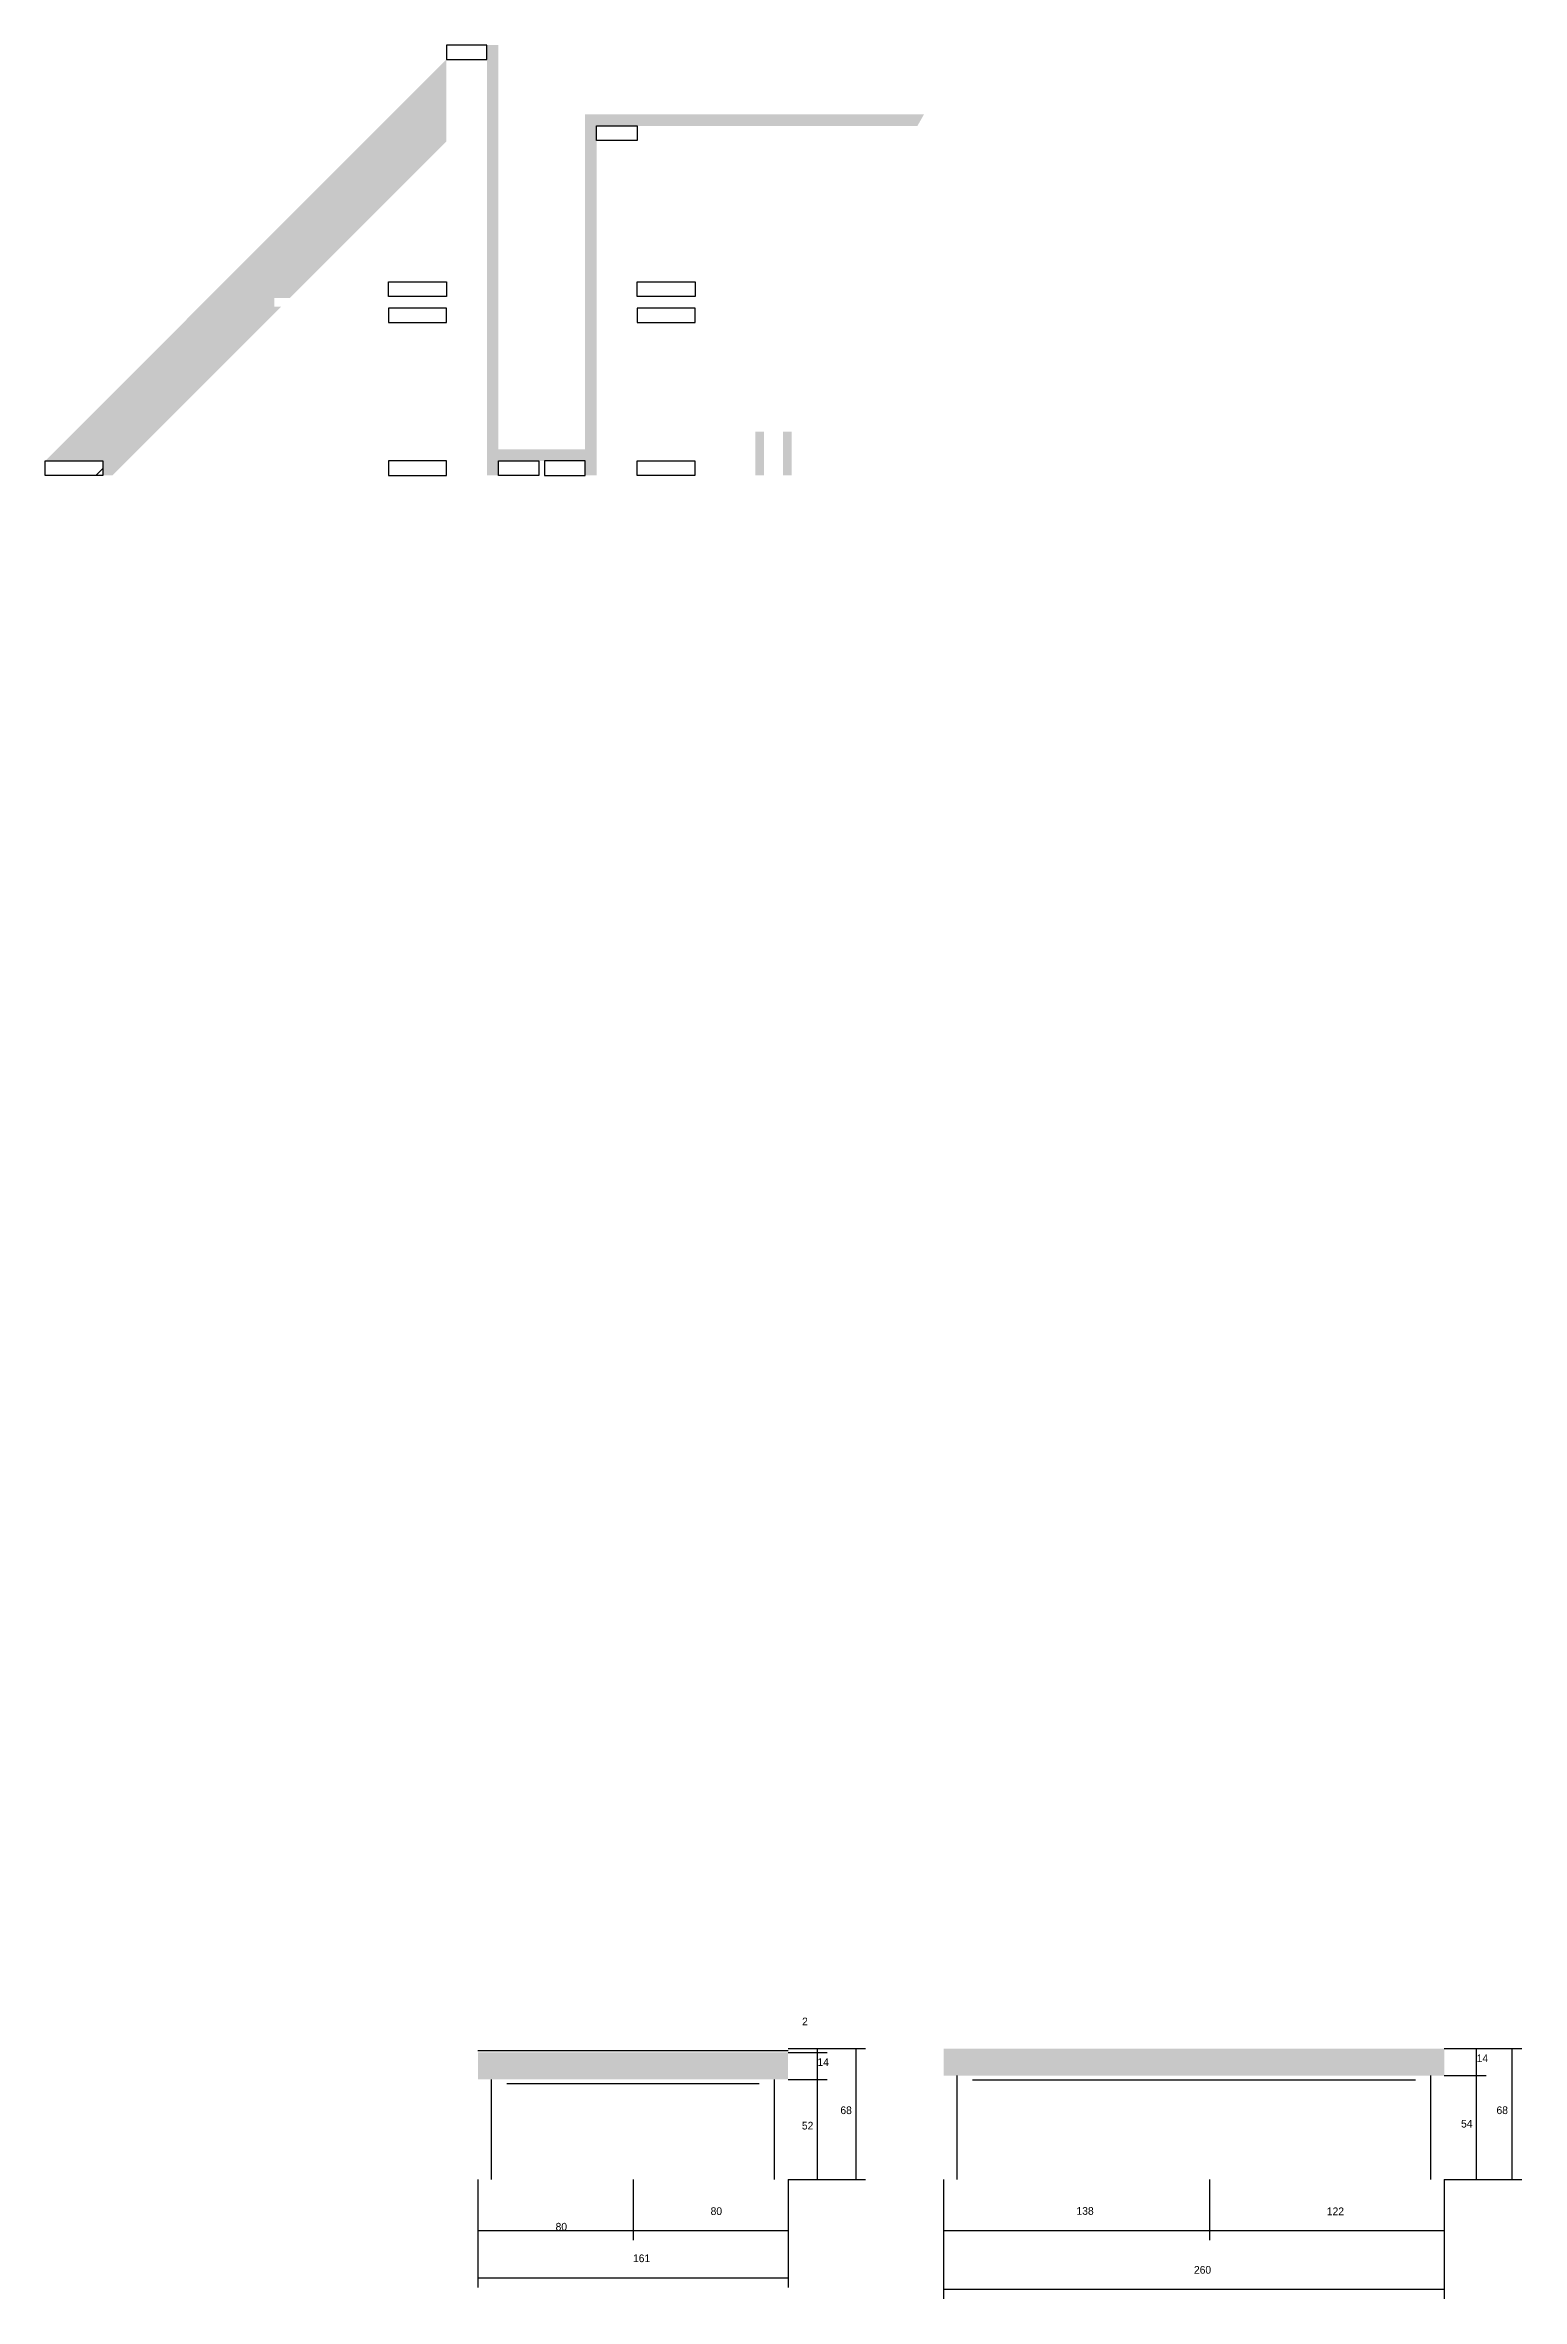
# Model space of a CAD drawing. Header units: metres. Extents: x 230 to 3694, y -1092 to 278.
# Drawn here: x 1951 to 2718, y -990 to 181 of the extents above; entities that cross this region are included whole.
import ezdxf

# ---------------------------------------------------------------- set-up
doc = ezdxf.new("R2010")
doc.units = ezdxf.units.M
for name, color, linetype in [('CONCRETO', 251, 'Continuous'), ('COTA', 241, 'Continuous'), ('Hachura', 253, 'Continuous'), ('Madeira', 126, 'Continuous'), ('SARR_2.2x7', 40, 'Continuous'), ('SARR_EDITAR', 141, 'Continuous')]:
    doc.layers.add(name, color=color, linetype=linetype)

msp = doc.modelspace()

# ---------------------------------------------------------------- texts
at = {"layer": 'COTA'}
for s, p in [('2', (2344.5, -847.8)), ('14', (2352.5, -868.9)), ('14', (2694.8, -866.9)), ('52', (2344.4, -901.9)), ('68', (2364.4, -893.9)), ('54', (2686.7, -900.9)), ('68', (2705.1, -893.9)), ('80', (2297, -946.3)), ('138', (2487, -946.2)), ('122', (2617, -946.4)), ('80', (2216.5, -954.4)), ('161', (2256.7, -970.8)), ('260', (2548, -976.8))]:
    msp.add_text(s, height=4, dxfattribs=at).set_placement(p)

# ---------------------------------------------------------------- hatches: boundary and pattern name
at = {"layer": 'CONCRETO'}
h = msp.add_hatch(dxfattribs=at)
h.set_pattern_fill('AR-CONC', scale=4)
h.paths.add_polyline_path([(2186.8, 180.7), (2186.8, -29.3), (2231.8, -29.3), (2231.8, 144.7), (2407.8, 144.7), (2428.6, 180.7)])
h = msp.add_hatch(dxfattribs=at)
h.set_pattern_fill('AR-CONC', scale=4)
h.paths.add_polyline_path([(2189.1, 70.1), (2204, 70.1), (2204, 70.1), (2204, 85.7), (2204, 85.7), (2189.1, 85.7), (2189.1, 85.7), (2189.1, 70.1)])
h = msp.add_hatch(dxfattribs=at)
h.set_pattern_fill('AR-CONC', scale=4)
h.paths.add_polyline_path([(2214.4, 70.1), (2229.3, 70.1), (2229.3, 70.1), (2229.3, 85.7), (2229.3, 85.7), (2214.4, 85.7), (2214.4, 85.7), (2214.4, 70.1)])
h = msp.add_hatch(dxfattribs=at)
h.set_pattern_fill('AR-CONC', scale=4)
h.paths.add_polyline_path([(2201, -27.4), (2216.8, -27.4), (2216.8, -27.4), (2216.8, -11.3), (2216.8, -11.3), (2201, -11.3), (2201, -11.3), (2201, -27.4)])
at = {"layer": 'COTA'}
h = msp.add_hatch(dxfattribs=at)
h.set_pattern_fill('AR-CONC', scale=0.03)
h.paths.add_polyline_path([(2176.2, -861.9), (2176.2, -875.9), (2176.2, -875.9), (2337.2, -875.9), (2337.2, -875.9), (2337.2, -861.9), (2337.2, -861.9), (2176.2, -861.9)])
h = msp.add_hatch(dxfattribs=at)
h.set_pattern_fill('AR-CONC', scale=0.03)
h.paths.add_polyline_path([(2418, -859.9), (2418, -873.9), (2418, -873.9), (2678, -873.9), (2678, -873.9), (2678, -859.9), (2678, -859.9), (2418, -859.9)])
at = {"layer": 'Hachura'}
h = msp.add_hatch(dxfattribs=at)
h.set_pattern_fill('ANSI31', scale=30)
h.paths.add_polyline_path([(2159.8, 180.7), (2180.8, 180.7), (2180.8, 173.2), (2159.8, 173.2)])
h = msp.add_hatch(color=8, dxfattribs=at)
h.dxf.hatch_style = 1
h.paths.add_polyline_path([(2186.8, 180.7), (2180.8, 180.7), (2180.8, 180.7), (2180.8, -42.8), (2180.8, -42.8), (2186.8, -42.8), (2186.8, -42.8), (2186.8, 180.7)])
h = msp.add_hatch(color=8, dxfattribs=at)
h.dxf.hatch_style = 1
h.paths.add_polyline_path([(2159.8, 130.7), (2159.8, 173.2), (1951.4, -35.3), (1981.4, -35.3), (1981.4, -42.8), (1986.3, -42.8), (2074.1, 44.9), (2070.4, 44.9), (2070.4, 49.4), (2078.5, 49.4)])
h = msp.add_hatch(color=8, dxfattribs=at)
h.dxf.hatch_style = 1
h.paths.add_polyline_path([(2407.8, 144.7), (2231.8, 144.7), (2231.8, 144.7), (2231.8, 138.7), (2231.8, 138.7), (2404.4, 138.7), (2404.4, 138.7), (2407.8, 144.7)])
h = msp.add_hatch(color=8, dxfattribs=at)
h.dxf.hatch_style = 1
h.paths.add_polyline_path([(2237.8, 138.7), (2231.8, 138.7), (2231.8, 138.7), (2231.8, -42.8), (2231.8, -42.8), (2237.8, -42.8), (2237.8, -42.8), (2237.8, 138.7)])
h = msp.add_hatch(dxfattribs=at)
h.set_pattern_fill('ANSI31', scale=30)
h.paths.add_polyline_path([(2237.8, 138.7), (2258.8, 138.7), (2258.8, 131.2), (2237.8, 131.2)])
h = msp.add_hatch(dxfattribs=at)
h.set_pattern_fill('ANSI32', scale=20)
h.paths.add_polyline_path([(2070.4, 44.9), (2070.4, 49.4), (2115.4, 49.4), (2115.4, 44.9)])
h = msp.add_hatch(dxfattribs=at)
h.set_pattern_fill('ANSI31', scale=30)
h.paths.add_polyline_path([(2159.8, 50.2), (2159.8, 57.7), (2129.8, 57.7), (2129.8, 50.2)])
h = msp.add_hatch(dxfattribs=at)
h.set_pattern_fill('ANSI31', scale=30)
h.paths.add_polyline_path([(2288.9, 50.2), (2288.9, 57.7), (2258.8, 57.7), (2258.8, 50.2)])
h = msp.add_hatch(dxfattribs=at)
h.set_pattern_fill('ANSI31', scale=30)
h.paths.add_polyline_path([(2129.8, 36.6), (2159.8, 36.6), (2159.8, 44.1), (2129.8, 44.1)])
h = msp.add_hatch(dxfattribs=at)
h.set_pattern_fill('ANSI31', scale=30)
h.paths.add_polyline_path([(2258.8, 36.6), (2288.9, 36.6), (2288.9, 44.1), (2258.8, 44.1)])
h = msp.add_hatch(color=8, dxfattribs=at)
h.dxf.hatch_style = 1
h.paths.add_polyline_path([(2320.2, -42.8), (2324.7, -42.8), (2324.7, -20), (2320.2, -20)])
h = msp.add_hatch(color=8, dxfattribs=at)
h.dxf.hatch_style = 1
h.paths.add_polyline_path([(2334.6, -42.8), (2339.1, -42.8), (2339.1, -20), (2334.6, -20)])
h = msp.add_hatch(color=8, dxfattribs=at)
h.dxf.hatch_style = 1
h.paths.add_polyline_path([(2231.8, -29.3), (2186.8, -29.3), (2186.8, -29.3), (2186.8, -35.3), (2186.8, -35.3), (2231.8, -35.3), (2231.8, -35.3), (2231.8, -29.3)])
h = msp.add_hatch(dxfattribs=at)
h.set_pattern_fill('ANSI31', scale=30)
h.paths.add_polyline_path([(1981.4, -42.8), (1981.4, -35.3), (1951.4, -35.3), (1951.4, -42.8)])
h = msp.add_hatch(dxfattribs=at)
h.set_pattern_fill('ANSI31', scale=30)
h.paths.add_polyline_path([(2129.8, -42.8), (2159.8, -42.8), (2159.8, -35.3), (2129.8, -35.3)])
h = msp.add_hatch(dxfattribs=at)
h.set_pattern_fill('ANSI31', scale=30)
h.paths.add_polyline_path([(2186.8, -35.3), (2207.8, -35.3), (2207.8, -42.8), (2186.8, -42.8)])
h = msp.add_hatch(dxfattribs=at)
h.set_pattern_fill('ANSI31', scale=30)
h.paths.add_polyline_path([(2231.8, -42.8), (2231.8, -35.3), (2210.8, -35.3), (2210.8, -42.8)])
h = msp.add_hatch(dxfattribs=at)
h.set_pattern_fill('ANSI31', scale=30)
h.paths.add_polyline_path([(2288.8, -35.3), (2258.8, -35.3), (2258.8, -42.8), (2288.8, -42.8)])

# ---------------------------------------------------------------- linework, layer by layer
at = {"layer": 'COTA'}
for p, q in [((2337.2, -859.9), (2377.5, -859.9)), ((2337.2, -859.9), (2357.5, -859.9)), ((2337.2, -861.9), (2357.5, -861.9)), ((2337.2, -861.9), (2357.5, -861.9)), ((2352.5, -861.9), (2352.5, -859.9)), ((2352.5, -875.9), (2352.5, -861.9)), ((2372.5, -927.9), (2372.5, -859.9)), ((2678, -859.9), (2699.8, -859.9)), ((2678, -859.9), (2718.3, -859.9)), ((2694.8, -873.9), (2694.8, -859.9)), ((2713.3, -927.9), (2713.3, -859.9)), ((2337.2, -875.9), (2357.5, -875.9)), ((2337.2, -875.9), (2357.5, -875.9)), ((2352.5, -927.9), (2352.5, -875.9)), ((2678, -873.9), (2699.8, -873.9)), ((2678, -873.9), (2699.8, -873.9)), ((2694.8, -927.9), (2694.8, -873.9)), ((2176.2, -927.9), (2176.2, -959.4)), ((2176.2, -927.9), (2176.2, -983.9)), ((2256.7, -927.9), (2256.7, -959.4)), ((2256.7, -927.9), (2256.7, -959.4)), ((2337.2, -927.9), (2337.2, -959.4)), ((2337.2, -927.9), (2337.2, -983.9)), ((2337.2, -927.9), (2357.5, -927.9)), ((2337.2, -927.9), (2377.5, -927.9)), ((2418, -927.9), (2418, -989.9)), ((2418, -927.9), (2418, -959.4)), ((2556, -927.9), (2556, -959.4)), ((2556, -927.9), (2556, -959.4)), ((2678, -927.9), (2678, -959.4)), ((2678, -927.9), (2678, -989.9)), ((2678, -927.9), (2699.8, -927.9)), ((2678, -927.9), (2718.3, -927.9)), ((2176.2, -954.4), (2256.7, -954.4)), ((2256.7, -954.4), (2337.2, -954.4)), ((2418, -954.4), (2556, -954.4)), ((2556, -954.4), (2678, -954.4)), ((2176.2, -978.9), (2337.2, -978.9)), ((2418, -984.9), (2678, -984.9))]:
    msp.add_line(p, q, dxfattribs=at)
at = {"layer": 'Madeira'}
for points in [[(2159.8, 173.2), (2180.8, 173.2), (2180.8, 180.7), (2159.8, 180.7)], [(2258.8, 131.2), (2237.8, 131.2), (2237.8, 138.7), (2258.8, 138.7)], [(2129.8, 57.7), (2159.8, 57.7), (2159.8, 50.2), (2129.8, 50.2)], [(2258.8, 57.7), (2288.9, 57.7), (2288.9, 50.2), (2258.8, 50.2)], [(2129.8, 36.6), (2159.8, 36.6), (2159.8, 44.1), (2129.8, 44.1)], [(2258.8, 36.6), (2288.9, 36.6), (2288.9, 44.1), (2258.8, 44.1)], [(1951.4, -35.3), (1981.4, -35.3), (1981.4, -42.8), (1951.4, -42.8)], [(2129.8, -42.8), (2159.8, -42.8), (2159.8, -35.3), (2129.8, -35.3)], [(2207.8, -42.8), (2186.8, -42.8), (2186.8, -35.3), (2207.8, -35.3)], [(2210.8, -42.8), (2231.8, -42.8), (2231.8, -35.3), (2210.8, -35.3)], [(2288.8, -42.8), (2258.8, -42.8), (2258.8, -35.3), (2288.8, -35.3)]]:
    msp.add_lwpolyline(points, close=True, dxfattribs=at)
at = {"layer": 'SARR_2.2x7'}
for p, q in [((2183.2, -927.9), (2183.2, -875.9)), ((2330.2, -927.9), (2330.2, -875.9)), ((2425, -927.9), (2425, -873.9)), ((2433, -876.1), (2556, -876.1)), ((2556, -876.1), (2663, -876.1)), ((2671, -927.9), (2671, -873.9)), ((2191.2, -878.1), (2256.7, -878.1)), ((2256.7, -878.1), (2322.2, -878.1))]:
    msp.add_line(p, q, dxfattribs=at)
at = {"layer": 'SARR_EDITAR'}
for p, q in [((2176.2, -860.9), (2256.7, -860.9)), ((2256.7, -860.9), (2337.2, -860.9))]:
    msp.add_line(p, q, dxfattribs=at)

msp.set_redraw_order([(e.dxf.handle, doc.entitydb.next_handle()) for e in msp.query("TEXT MTEXT ATTDEF DIMENSION ARC_DIMENSION")])  # texts and dimensions are drawn at this point

doc.saveas('drawing.dxf')
